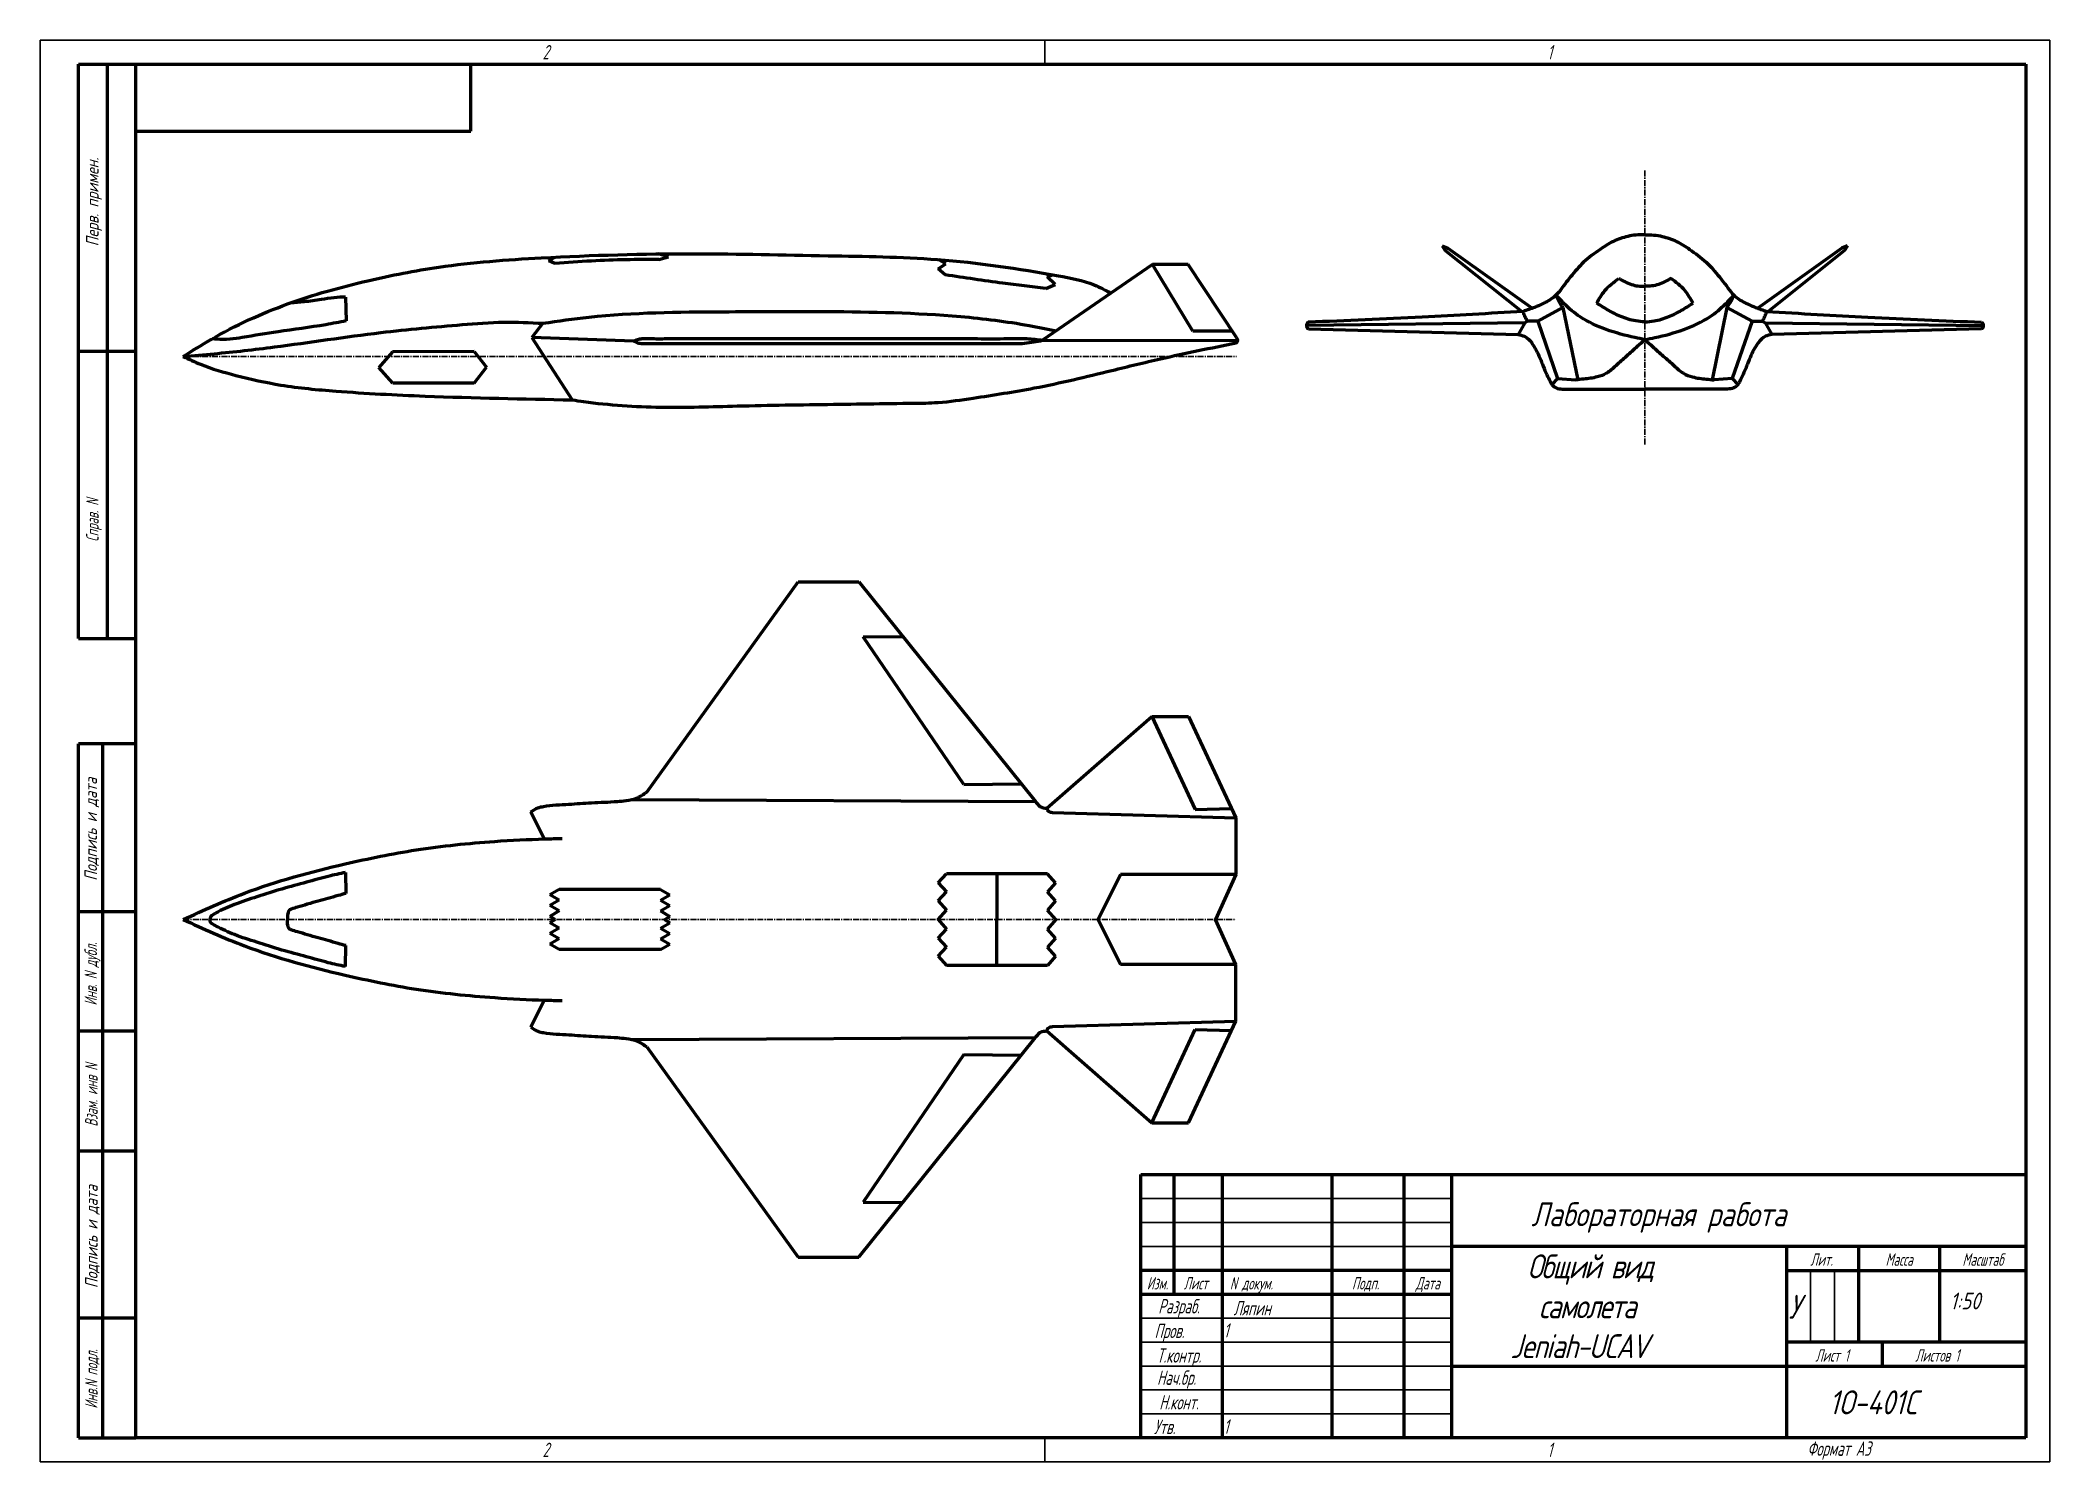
# Model space of a CAD drawing. Header units: millimetres. Extents: x -985956116104 to 1932156, y -552630487266 to 633586.
# Drawn here: x 5992.1 to 6412.1, y 38411 to 38708 of the extents above; entities that cross this region are included whole.
import ezdxf
from ezdxf.enums import TextEntityAlignment as Align

# ---------------------------------------------------------------- set-up
doc = ezdxf.new("R2010")
doc.units = ezdxf.units.MM
doc.linetypes.add('CENTER', pattern=[2, 1.25, -0.25, 0.25, -0.25])
for name, color, linetype, lineweight in [('_axes (Оси)', 6, 'CENTER', 30), ('_basic (Основной)', 4, 'Continuous', 60), ('_contour (Тонкий)', 7, 'Continuous', 30), ('_remote (Тонкий)', 9, 'Continuous', 30), ('_text (Надписи)', 2, 'Continuous', 30)]:
    doc.layers.add(name, color=color, linetype=linetype, lineweight=lineweight)
doc.styles.add('ESKD', font='eskd.shx', dxfattribs={"oblique": 15, "height": 5})

msp = doc.modelspace()

# ---------------------------------------------------------------- texts
at = {"layer": '_basic (Основной)', "color": 30, "transparency": 33554687, "style": 'ESKD', "oblique": 15}
msp.add_text('Лабораторная работа', height=5, dxfattribs=at).set_placement((6303.682, 38460.17))
at = {"layer": '_contour (Тонкий)', "color": 2, "transparency": 33554687, "insert": (6287.056, 38454.28), "char_height": 5, "attachment_point": 1, "style": 'ESKD'}
msp.add_mtext_dynamic_manual_height_columns('\\pi15.82436;{\\T0.9;Общий вид\\P\\pi18.22485;самолета \\P\\pi12.27308;Jeniah-UCAV}', width=70.09073, gutter_width=12.5, heights=[25.222], dxfattribs=at)
at = {"layer": '_text (Надписи)', "transparency": 33554687, "style": 'ESKD', "oblique": 15, "width": 0.8}
for s, height, p in [('2', 3, (6097.056, 38703.956)), ('1', 3, (6307.056, 38703.956)), ('N докум.', 2.6, (6240.689, 38446.943)), ('Ляпин', 3, (6241.456, 38441.559)), ('1', 3, (6239.426, 38436.902)), ('1', 3, (6239.426, 38416.834)), ('2', 3, (6097.056, 38411.956)), ('1', 3, (6307.056, 38411.956)), ('Формат А3', 3, (6361.368, 38412.199))]:
    msp.add_text(s, height=height, dxfattribs=at).set_placement(p)
at = {"layer": '_text (Надписи)', "transparency": 33554687, "style": 'ESKD', "oblique": 15}
for s, p in [('Перв. примен.', (6004.26, 38674.151)), ('Подпись и дата', (6003.93, 38543.104)), ('Подпись и дата', (6004.063, 38457.995))]:
    msp.add_text(s, height=2.6, rotation=90, dxfattribs=at).set_placement(p, align=Align.CENTER)
at = {"layer": '_text (Надписи)', "transparency": 33554687, "style": 'ESKD', "oblique": 15, "width": 0.8}
for s, p in [('Справ. N', (6004.257, 38607.647)), ('Инв. N дубл.', (6003.923, 38512.851)), ('Взам. инв N', (6004.049, 38487.534)), ('Инв.N подл.', (6004.041, 38428.252))]:
    msp.add_text(s, height=2.6, rotation=90, dxfattribs=at).set_placement(p, align=Align.CENTER)
for s, height, p in [('Лит.', 2.6, (6364.346, 38451.913)), ('Масса', 2.6, (6380.569, 38451.913)), ('Масштаб', 2.6, (6398.067, 38451.913)), ('Изм.', 2.6, (6225.556, 38446.956)), ('Лист', 2.6, (6233.556, 38446.956)), ('Подп.', 2.6, (6269.056, 38446.956)), ('Дата', 2.6, (6282.056, 38446.956)), ('Разраб.', 3, (6230.056, 38441.956)), ('Пров.', 3, (6228.056, 38436.814)), ('Т.контр.', 3, (6230.056, 38431.671)), ('Лист 1', 2.6, (6366.543, 38431.884)), ('Листов 1', 2.6, (6388.517, 38431.884)), ('Hач.бр.', 3, (6229.556, 38427.028)), ('H.конт.', 3, (6230.056, 38421.885)), ('Утв.', 3, (6227.056, 38416.742))]:
    msp.add_text(s, height=height, dxfattribs=at).set_placement(p, align=Align.CENTER)
at = {"layer": '_text (Надписи)', "transparency": 33554687, "attachment_point": 1, "style": 'ESKD'}
for s, heights, insert, char_height in [('У', [0], (6357.484, 38445.842), 5), ('1:50', [3.5], (6391.212, 38446.299), 3.5)]:
    msp.add_mtext_dynamic_manual_height_columns(s, width=10.69599, gutter_width=25, heights=heights, dxfattribs=dict(at, insert=insert, char_height=char_height))
at = {"layer": '_text (Надписи)', "transparency": 33554687, "insert": (6357.056, 38425.874), "char_height": 5, "width": 50.53786, "attachment_point": 1, "line_spacing_factor": 0.857143, "style": 'ESKD'}
msp.add_mtext('\\pi8.87226;1О-401С', dxfattribs=at)

# ---------------------------------------------------------------- linework, layer by layer
at = {"layer": '_axes (Оси)', "transparency": 33554687}
for p, q in [((6327.436, 38623.494), (6327.436, 38680.966)), ((6021.938, 38641.868), (6242.065, 38641.868)), ((6021.938, 38524.25), (6241.939, 38524.25))]:
    msp.add_line(p, q, dxfattribs=at)
at = {"layer": '_basic (Основной)', "transparency": 33554687}
for p, q in [((6000.056, 38702.956), (6012.056, 38702.956)), ((6000.056, 38582.956), (6000.056, 38702.956)), ((6006.056, 38702.956), (6006.056, 38582.956)), ((6012.056, 38415.956), (6012.056, 38702.956)), ((6012.056, 38702.956), (6407.056, 38702.956)), ((6082.056, 38688.956), (6082.056, 38702.956)), ((6407.056, 38702.956), (6407.056, 38415.956)), ((6012.056, 38688.956), (6082.056, 38688.956)), ((6098.333, 38661.852), (6099.607, 38662.633)), ((6099.646, 38661.334), (6098.333, 38661.852)), ((6123.396, 38662.711), (6121.23, 38663.305)), ((6121.34, 38662.124), (6123.396, 38662.711)), ((6179.748, 38660.19), (6181.318, 38661.258)), ((6181.318, 38661.258), (6179.773, 38662.129)), ((6224.52, 38661.118), (6201.568, 38645.274)), ((6231.983, 38661.118), (6224.52, 38661.118)), ((6232.953, 38647.139), (6224.52, 38661.118)), ((6242.065, 38645.831), (6231.983, 38661.118)), ((6285.086, 38665.026), (6285.714, 38664.034)), ((6285.086, 38665.026), (6286.266, 38664.493)), ((6285.714, 38664.034), (6301.71, 38651.295)), ((6286.266, 38664.493), (6303.871, 38651.954)), ((6368.606, 38664.493), (6351.001, 38651.954)), ((6369.159, 38664.034), (6353.162, 38651.295)), ((6369.786, 38665.026), (6368.606, 38664.493)), ((6369.786, 38665.026), (6369.159, 38664.034)), ((6181.215, 38658.92), (6179.748, 38660.19)), ((6202.247, 38656.092), (6204.197, 38656.889)), ((6202.516, 38658.527), (6203.658, 38658.967)), ((6204.197, 38656.889), (6202.516, 38658.527)), ((6055.856, 38654.294), (6056.007, 38649.323)), ((6097.12, 38648.82), (6094.774, 38645.854)), ((6302.319, 38648.883), (6256.721, 38648.368)), ((6302.319, 38648.883), (6300.93, 38646.438)), ((6302.868, 38649.285), (6302.319, 38648.883)), ((6305.037, 38649.285), (6302.868, 38649.285)), ((6305.037, 38649.285), (6310.293, 38652.142)), ((6305.037, 38649.285), (6309.179, 38637.303)), ((6310.293, 38652.142), (6313.398, 38637.033)), ((6344.579, 38652.142), (6341.474, 38637.033)), ((6349.835, 38649.285), (6344.579, 38652.142)), ((6349.835, 38649.285), (6345.693, 38637.303)), ((6349.835, 38649.285), (6352.004, 38649.285)), ((6352.004, 38649.285), (6352.553, 38648.883)), ((6352.553, 38648.883), (6398.152, 38648.368)), ((6352.553, 38648.883), (6353.942, 38646.438)), ((6094.774, 38645.854), (6103.267, 38632.818)), ((6116.131, 38645.099), (6094.774, 38645.854)), ((6201.568, 38645.274), (6242.329, 38645.232)), ((6241.202, 38647.139), (6232.953, 38647.139)), ((6241.202, 38647.139), (6241.202, 38647.139)), ((6257.128, 38647.665), (6300.93, 38646.438)), ((6397.744, 38647.665), (6353.942, 38646.438)), ((6000.056, 38642.956), (6012.056, 38642.956)), ((6065.7, 38642.823), (6062.859, 38639.561)), ((6082.722, 38642.949), (6065.7, 38642.823)), ((6082.722, 38642.949), (6085.339, 38639.644)), ((6065.724, 38636.32), (6062.859, 38639.561)), ((6082.746, 38636.32), (6065.724, 38636.32)), ((6082.746, 38636.32), (6085.339, 38639.644)), ((6309.179, 38637.303), (6308.014, 38636.015)), ((6309.179, 38637.303), (6312.988, 38636.997)), ((6345.693, 38637.303), (6341.884, 38636.997)), ((6345.693, 38637.303), (6346.858, 38636.015)), ((6310.152, 38635.074), (6327.436, 38635.074)), ((6344.721, 38635.074), (6327.436, 38635.074)), ((6118.814, 38550.882), (6150.482, 38594.813)), ((6150.482, 38594.813), (6163.123, 38594.813)), ((6163.123, 38594.813), (6200.048, 38548.916)), ((6000.056, 38582.956), (6012.056, 38582.956)), ((6164.069, 38583.284), (6172.313, 38583.389)), ((6185.119, 38552.477), (6164.069, 38583.284)), ((6202.425, 38547.531), (6224.371, 38566.697)), ((6224.371, 38566.697), (6232.08, 38566.697)), ((6224.371, 38566.697), (6233.454, 38547.255)), ((6232.08, 38566.697), (6241.939, 38545.474)), ((6012.056, 38560.956), (6000.056, 38560.956)), ((6000.056, 38415.956), (6000.056, 38560.956)), ((6005.056, 38560.956), (6005.056, 38415.956)), ((6185.119, 38552.477), (6197.078, 38552.608)), ((6115.712, 38549.311), (6200.048, 38548.916)), ((6094.609, 38546.714), (6097.383, 38541.087)), ((6203.614, 38546.613), (6241.939, 38545.474)), ((6233.454, 38547.255), (6241.04, 38547.409)), ((6241.939, 38545.474), (6241.939, 38533.677)), ((6055.833, 38534.084), (6055.945, 38529.696)), ((6179.732, 38531.927), (6181.465, 38533.825)), ((6179.732, 38531.927), (6181.465, 38530.03)), ((6202.552, 38533.825), (6181.465, 38533.825)), ((6192.009, 38533.825), (6192.009, 38524.25)), ((6204.285, 38531.927), (6202.552, 38533.825)), ((6204.285, 38531.927), (6202.552, 38530.03)), ((6217.843, 38533.677), (6213.134, 38524.25)), ((6241.939, 38533.677), (6217.843, 38533.677)), ((6241.939, 38533.677), (6237.687, 38524.25)), ((6100.514, 38530.542), (6098.553, 38529.416)), ((6100.514, 38528.289), (6098.553, 38529.416)), ((6100.514, 38528.289), (6098.553, 38527.162)), ((6100.514, 38526.036), (6098.553, 38527.162)), ((6121.709, 38530.542), (6100.514, 38530.542)), ((6121.709, 38530.542), (6123.67, 38529.416)), ((6121.709, 38528.289), (6123.67, 38529.416)), ((6121.709, 38528.289), (6123.67, 38527.162)), ((6121.709, 38526.036), (6123.67, 38527.162)), ((6179.732, 38528.132), (6181.465, 38530.03)), ((6179.732, 38528.132), (6181.465, 38526.235)), ((6204.285, 38528.132), (6202.552, 38530.03)), ((6204.285, 38528.132), (6202.552, 38526.235)), ((6000.056, 38525.956), (6012.056, 38525.956)), ((6100.514, 38526.036), (6098.553, 38524.909)), ((6099.7, 38524.25), (6098.553, 38524.909)), ((6099.7, 38524.25), (6098.553, 38523.591)), ((6100.514, 38522.464), (6098.553, 38523.591)), ((6100.514, 38522.464), (6098.553, 38521.338)), ((6121.709, 38526.036), (6123.67, 38524.909)), ((6121.709, 38522.464), (6123.67, 38523.591)), ((6121.709, 38522.464), (6123.67, 38521.338)), ((6122.523, 38524.25), (6123.67, 38524.909)), ((6122.523, 38524.25), (6123.67, 38523.591)), ((6179.73, 38524.25), (6181.465, 38526.235)), ((6179.73, 38524.25), (6181.465, 38522.265)), ((6192.009, 38514.675), (6192.009, 38524.25)), ((6204.287, 38524.25), (6202.552, 38526.235)), ((6204.287, 38524.25), (6202.552, 38522.265)), ((6217.843, 38514.823), (6213.134, 38524.25)), ((6241.939, 38514.823), (6237.687, 38524.25)), ((6055.833, 38514.416), (6055.945, 38518.804)), ((6100.514, 38520.211), (6098.553, 38521.338)), ((6100.514, 38520.211), (6098.553, 38519.084)), ((6100.514, 38517.958), (6098.553, 38519.084)), ((6121.709, 38520.211), (6123.67, 38521.338)), ((6121.709, 38520.211), (6123.67, 38519.084)), ((6121.709, 38517.958), (6123.67, 38519.084)), ((6179.732, 38520.367), (6181.465, 38522.265)), ((6179.732, 38520.367), (6181.465, 38518.47)), ((6179.732, 38516.573), (6181.465, 38518.47)), ((6204.285, 38520.367), (6202.552, 38522.265)), ((6204.285, 38520.367), (6202.552, 38518.47)), ((6204.285, 38516.573), (6202.552, 38518.47)), ((6121.709, 38517.958), (6100.514, 38517.958)), ((6179.732, 38516.573), (6181.465, 38514.675)), ((6202.552, 38514.675), (6181.465, 38514.675)), ((6204.285, 38516.573), (6202.552, 38514.675)), ((6241.939, 38514.823), (6217.843, 38514.823)), ((6241.939, 38503.026), (6241.939, 38514.823)), ((6094.609, 38501.786), (6097.383, 38507.413)), ((6203.614, 38501.887), (6241.939, 38503.026)), ((6232.08, 38481.803), (6241.939, 38503.026)), ((6012.056, 38500.956), (6000.056, 38500.956)), ((6115.712, 38499.189), (6200.048, 38499.584)), ((6118.814, 38497.618), (6150.482, 38453.687)), ((6163.123, 38453.687), (6200.048, 38499.584)), ((6202.425, 38500.969), (6224.371, 38481.803)), ((6224.371, 38481.803), (6233.454, 38501.245)), ((6233.454, 38501.245), (6241.04, 38501.09)), ((6185.119, 38496.023), (6164.069, 38465.216)), ((6185.119, 38496.023), (6197.078, 38495.891)), ((6224.371, 38481.803), (6232.08, 38481.803)), ((6000.056, 38475.956), (6012.056, 38475.956)), ((6287.056, 38415.956), (6287.056, 38470.956)), ((6164.069, 38465.216), (6172.313, 38465.111)), ((6150.482, 38453.687), (6163.123, 38453.687)), ((6012.056, 38440.956), (6000.056, 38440.956)), ((6000.056, 38415.956), (6012.056, 38415.956)), ((6407.056, 38415.956), (6012.056, 38415.956))]:
    msp.add_line(p, q, dxfattribs=at)
at = {"layer": '_basic (Основной)', "linetype": 'Continuous', "transparency": 33554687}
for p, q in [((6222.056, 38470.956), (6407.056, 38470.956)), ((6222.056, 38415.956), (6222.056, 38470.956)), ((6229.056, 38445.956), (6229.056, 38470.956)), ((6239.056, 38470.956), (6239.056, 38415.956)), ((6262.056, 38415.956), (6262.056, 38470.956)), ((6277.056, 38470.956), (6277.056, 38415.956)), ((6407.056, 38455.956), (6287.056, 38455.956)), ((6357.056, 38455.956), (6357.056, 38415.956)), ((6372.056, 38455.956), (6372.056, 38435.956)), ((6389.056, 38435.956), (6389.056, 38455.956)), ((6287.056, 38450.956), (6222.056, 38450.956)), ((6357.056, 38450.956), (6407.056, 38450.956)), ((6222.056, 38445.956), (6287.056, 38445.956)), ((6407.056, 38435.956), (6357.056, 38435.956)), ((6377.056, 38430.956), (6377.056, 38435.956)), ((6287.056, 38430.956), (6407.056, 38430.956))]:
    msp.add_line(p, q, dxfattribs=at)
at = {"layer": '_basic (Основной)', "transparency": 33554687}
for points, start_tangent, end_tangent in [([(6327.436, 38667.289), (6325.569, 38667.245), (6323.839, 38666.961), (6320.838, 38665.922), (6318.095, 38664.263), (6314.623, 38661.573), (6311.871, 38658.493), (6310.735, 38657.057), (6309.429, 38655.307), (6308.326, 38654.233), (6306.018, 38652.879), (6304.352, 38652.139), (6301.987, 38651.312)], (-1.0021435, 0.0073917), (-0.9522458, -0.3100901)), ([(6327.436, 38667.289), (6329.303, 38667.245), (6331.033, 38666.961), (6334.034, 38665.922), (6336.777, 38664.263), (6340.25, 38661.573), (6343.002, 38658.493), (6344.137, 38657.057), (6345.443, 38655.307), (6346.546, 38654.233), (6348.854, 38652.879), (6350.52, 38652.139), (6352.885, 38651.312)], (1.0021435, 0.0073917), (0.9522458, -0.3100901)), ([(6021.938, 38641.868), (6027.783, 38645.451), (6043.761, 38652.85), (6060.526, 38657.693), (6075.344, 38660.539), (6096.777, 38662.486), (6128.749, 38663.348), (6156.708, 38662.938), (6179.602, 38662.142), (6204.86, 38658.754), (6212.343, 38656.845), (6215.967, 38655.054)], (0.8461061, 0.5332945), (0.8839179, -0.4762362)), ([(6121.34, 38662.124), (6114.498, 38662.09), (6107.244, 38661.815), (6099.646, 38661.334)], (-1.0000888, 0.001881), (-0.9977019, -0.0677853)), ([(6202.247, 38656.092), (6193.257, 38657.201), (6181.215, 38658.92)], (-0.9930117, 0.1184132), (-0.9892433, 0.1467363)), ([(6317.384, 38653.032), (6319.062, 38655.63), (6321.955, 38658.187)], (0.4963609, 0.8797113), (0.8068997, 0.6126641)), ([(6321.955, 38658.187), (6323.232, 38657.514), (6324.628, 38656.926), (6325.984, 38656.622), (6327.436, 38656.582)], (0.8786215, -0.4775142), (1.0029619, 0.014065)), ([(6332.917, 38658.187), (6331.64, 38657.514), (6330.244, 38656.926), (6328.888, 38656.622), (6327.436, 38656.582)], (-0.8786215, -0.4775142), (-1.0029619, 0.014065)), ([(6337.488, 38653.032), (6335.811, 38655.63), (6332.917, 38658.187)], (-0.4963609, 0.8797113), (-0.8068997, 0.6126641)), ([(6055.856, 38654.294), (6053.441, 38654.149), (6050.827, 38653.771), (6047.205, 38653.299), (6044.326, 38653.053)], (-1.0003908, -0.0387274), (-0.9971921, -0.0773678)), ([(6327.436, 38645.405), (6325.359, 38645.827), (6319.327, 38647.516), (6313.871, 38650.165), (6310.567, 38652.891), (6308.847, 38654.687)], (-0.9811495, 0.1936542), (-0.6810776, 0.7318614)), ([(6310.293, 38652.142), (6309.648, 38653.061), (6308.847, 38654.687)], (-0.5994561, 0.803753), (-0.4014238, 0.9210707)), ([(6327.436, 38649.093), (6325.52, 38649.302), (6322.417, 38650.224), (6319.77, 38651.545), (6317.384, 38653.032)], (-0.9983691, 0.0806969), (-0.8402419, 0.5431496)), ([(6327.436, 38645.405), (6329.514, 38645.827), (6335.545, 38647.516), (6341.001, 38650.165), (6344.305, 38652.891), (6346.026, 38654.687)], (0.9811495, 0.1936542), (0.6810776, 0.7318614)), ([(6327.436, 38649.093), (6329.352, 38649.302), (6332.456, 38650.224), (6335.102, 38651.545), (6337.488, 38653.032)], (0.9983691, 0.0806969), (0.8402419, 0.5431496)), ([(6344.579, 38652.142), (6345.224, 38653.061), (6346.026, 38654.687)], (0.5994561, 0.803753), (0.4014238, 0.9210707)), ([(6021.938, 38641.868), (6028.395, 38642.456), (6040.991, 38643.864), (6063.245, 38646.88), (6080.277, 38648.532), (6088.929, 38649.055), (6097.12, 38648.82)], (0.9960996, 0.0883242), (0.9998723, -0.0501644)), ([(6056.007, 38649.323), (6051.748, 38648.515), (6041.764, 38647.036), (6034.3, 38645.84), (6029.032, 38645.463), (6028.041, 38645.599)], (-0.9810139, -0.1938057), (-0.9898642, 0.1526987)), ([(6097.12, 38648.82), (6106.776, 38650.104), (6134.672, 38651.234), (6156.491, 38651.272), (6184.431, 38650.229), (6198.756, 38648.346), (6204.395, 38647.225)], (0.9901601, 0.1435191), (0.979425, -0.2023819)), ([(6257.069, 38649.045), (6256.815, 38648.79), (6256.734, 38648.166), (6256.827, 38647.852), (6257.128, 38647.665)], (-0.803112, -0.6564292), (0.9913701, -0.4165556)), ([(6301.987, 38651.312), (6280.874, 38650.071), (6257.069, 38649.045)], (-0.9980906, -0.0623377), (-0.9992825, -0.0389395)), ([(6302.868, 38649.285), (6302.505, 38649.958), (6302.221, 38650.606), (6301.987, 38651.312)], (-0.4894399, 0.8723583), (-0.2966459, 0.9556455)), ([(6352.004, 38649.285), (6352.367, 38649.958), (6352.651, 38650.606), (6352.885, 38651.312)], (0.4894399, 0.8723583), (0.2966459, 0.9556455)), ([(6352.885, 38651.312), (6373.998, 38650.071), (6397.803, 38649.045)], (0.9980906, -0.0623377), (0.9992825, -0.0389395)), ([(6397.803, 38649.045), (6398.057, 38648.79), (6398.138, 38648.166), (6398.045, 38647.852), (6397.744, 38647.665)], (0.803112, -0.6564292), (-0.9913701, -0.4165556)), ([(6116.131, 38645.099), (6117.137, 38645.517), (6118.121, 38645.628), (6119.932, 38645.609), (6123.409, 38645.609), (6126.653, 38645.609), (6130.587, 38645.609), (6134.136, 38645.609), (6137.32, 38645.609), (6143.234, 38645.609), (6146.235, 38645.609), (6148.687, 38645.609), (6150.155, 38645.609), (6152.296, 38645.609), (6154.4, 38645.609), (6157.108, 38645.609), (6160.334, 38645.609), (6163.041, 38645.609), (6167.269, 38645.609), (6171.262, 38645.609), (6176.43, 38645.609), (6181.692, 38645.609), (6187.188, 38645.609), (6193.437, 38645.609), (6198.229, 38645.609), (6201.568, 38645.274)], (0.9042377, 0.4526028), (0.9938883, -0.1220296)), ([(6116.131, 38645.099), (6117.137, 38644.68), (6118.121, 38644.569), (6119.932, 38644.587), (6123.409, 38644.587), (6126.653, 38644.586), (6130.587, 38644.586), (6134.136, 38644.585), (6137.32, 38644.585), (6143.234, 38644.584), (6146.235, 38644.583), (6148.687, 38644.583), (6150.155, 38644.583), (6152.296, 38644.582), (6154.4, 38644.582), (6157.108, 38644.582), (6160.334, 38644.581), (6163.041, 38644.581), (6167.269, 38644.58), (6171.262, 38644.58), (6176.43, 38644.579), (6181.692, 38644.578), (6187.188, 38644.578), (6193.437, 38644.577), (6197.801, 38644.667), (6201.568, 38645.274)], (0.9041731, -0.4527318), (0.9841524, 0.1923907)), ([(6177.164, 38632.157), (6179.7, 38632.274), (6187.02, 38633.185), (6199.817, 38635.295), (6216.055, 38638.967), (6226.196, 38641.392), (6241.982, 38644.724)], (0.9997566, 0.0361934), (0.9802736, 0.1985938)), ([(6241.982, 38644.724), (6242.226, 38644.906), (6242.324, 38645.314), (6242.065, 38645.831)], (0.8947789, 0.5129276), (-0.6069744, 0.8368719)), ([(6300.93, 38646.438), (6302.236, 38646.099), (6303.78, 38644.701), (6305.471, 38641.601), (6306.925, 38638.081), (6307.608, 38636.701), (6307.972, 38636.077), (6308.379, 38635.612), (6308.887, 38635.321), (6310.152, 38635.074)], (1.0055226, -0.171573), (1.0058013, -0.1040816)), ([(6327.436, 38645.405), (6325.82, 38643.946), (6323.591, 38641.949), (6321.325, 38639.953), (6319.404, 38638.379), (6317.483, 38637.611), (6314.64, 38637.15), (6312.988, 38636.997)], (-0.7425068, -0.6695454), (-0.9960719, -0.0881669)), ([(6327.436, 38645.405), (6329.053, 38643.946), (6331.281, 38641.949), (6333.548, 38639.953), (6335.469, 38638.379), (6337.39, 38637.611), (6340.232, 38637.15), (6341.884, 38636.997)], (0.7425068, -0.6695454), (0.9960719, -0.0881669)), ([(6353.942, 38646.438), (6352.636, 38646.099), (6351.092, 38644.701), (6349.402, 38641.601), (6347.947, 38638.081), (6347.264, 38636.701), (6346.901, 38636.077), (6346.494, 38635.612), (6345.985, 38635.321), (6344.721, 38635.074)], (-1.0055226, -0.171573), (-1.0058013, -0.1040816)), ([(6021.938, 38641.868), (6025.586, 38640.242), (6032.96, 38637.937), (6042.353, 38635.919), (6053.887, 38634.643), (6072.52, 38633.61), (6103.267, 38632.818)], (0.9066599, -0.4242424), (1.0000004, -0.0191373)), ([(6103.267, 38632.818), (6105.606, 38632.469), (6113.712, 38631.64), (6121.715, 38631.304), (6137.726, 38631.537), (6157.835, 38631.898), (6177.164, 38632.157)], (0.9884103, -0.1520575), (0.99994, 0.0131575)), ([(6094.609, 38546.714), (6096.092, 38547.587), (6097.239, 38547.879), (6102.563, 38548.338), (6107.278, 38548.651), (6112.681, 38548.922), (6114.496, 38549.109), (6116.874, 38549.672), (6118.814, 38550.882)], (0.8300891, 0.5813753), (0.8177373, 0.5978343)), ([(6200.048, 38548.916), (6200.535, 38548.327), (6201.156, 38547.76), (6202.425, 38547.531)], (0.6235081, -0.7706881), (1.0538653, -0.0275566)), ([(6202.425, 38547.531), (6202.724, 38546.915), (6203.614, 38546.613)], (0.3281664, -1.0219418), (1.0947935, -0.154004)), ([(6021.938, 38524.25), (6034.748, 38529.745), (6055.768, 38535.859), (6070.613, 38538.79), (6087.04, 38540.566), (6097.534, 38541.092), (6101.152, 38541.19)], (0.9113658, 0.414384), (0.9997094, 0.0251551)), ([(6055.833, 38534.084), (6052.264, 38533.269), (6047.727, 38532.046), (6042.577, 38530.619), (6037.326, 38528.989), (6032.686, 38527.409), (6028.812, 38525.626), (6027.956, 38525.11), (6027.68, 38524.834), (6027.504, 38524.25)], (-0.9771144, -0.2137976), (-0.1635821, -1.0277876)), ([(6055.945, 38529.696), (6054.313, 38529.253), (6052.177, 38528.649), (6050.162, 38528.105), (6047.885, 38527.441), (6045.829, 38526.817), (6044.52, 38526.434), (6044.177, 38526.253), (6043.915, 38525.83), (6043.734, 38525.024), (6043.734, 38524.25)], (-0.96602, -0.2586135), (0.0400783, -1.0045665)), ([(6021.938, 38524.25), (6034.748, 38518.755), (6055.768, 38512.641), (6070.613, 38509.71), (6087.04, 38507.934), (6097.534, 38507.408), (6101.152, 38507.309)], (0.9113658, -0.414384), (0.9997094, -0.0251551)), ([(6055.833, 38514.416), (6052.264, 38515.231), (6047.727, 38516.454), (6042.577, 38517.881), (6037.326, 38519.511), (6032.686, 38521.09), (6028.812, 38522.874), (6027.956, 38523.39), (6027.68, 38523.666), (6027.504, 38524.25)], (-0.9771144, 0.2137976), (-0.1635821, 1.0277876)), ([(6055.945, 38518.804), (6054.313, 38519.247), (6052.177, 38519.851), (6050.162, 38520.395), (6047.885, 38521.059), (6045.829, 38521.683), (6044.52, 38522.066), (6044.177, 38522.247), (6043.915, 38522.67), (6043.734, 38523.475), (6043.734, 38524.25)], (-0.96602, 0.2586135), (0.0400783, 1.0045665)), ([(6094.609, 38501.786), (6096.092, 38500.913), (6097.239, 38500.621), (6102.563, 38500.162), (6107.278, 38499.849), (6112.681, 38499.578), (6114.496, 38499.39), (6116.874, 38498.828), (6118.814, 38497.618)], (0.8300891, -0.5813753), (0.8177373, -0.5978343)), ([(6202.425, 38500.969), (6202.724, 38501.585), (6203.614, 38501.887)], (0.3281664, 1.0219418), (1.0947935, 0.154004)), ([(6200.048, 38499.584), (6200.535, 38500.173), (6201.156, 38500.74), (6202.425, 38500.969)], (0.6235081, 0.7706881), (1.0538653, 0.0275566))]:
    msp.add_spline(points, degree=3, dxfattribs=dict(at, start_tangent=start_tangent, end_tangent=end_tangent))
at = {"layer": '_contour (Тонкий)', "transparency": 33554687}
for p, q in [((5992.056, 38410.956), (5992.056, 38707.956)), ((5992.056, 38707.956), (6412.056, 38707.956)), ((6202.056, 38702.956), (6202.056, 38707.956)), ((6412.056, 38707.956), (6412.056, 38410.956)), ((6202.056, 38410.956), (6202.056, 38415.956)), ((6412.056, 38410.956), (5992.056, 38410.956))]:
    msp.add_line(p, q, dxfattribs=at)
at = {"layer": '_remote (Тонкий)', "linetype": 'Continuous', "transparency": 33554687}
for p, q in [((6222.056, 38465.956), (6287.056, 38465.956)), ((6287.056, 38460.956), (6222.056, 38460.956)), ((6222.056, 38455.956), (6287.056, 38455.956)), ((6287.056, 38440.956), (6222.056, 38440.956)), ((6222.056, 38435.956), (6287.056, 38435.956)), ((6287.056, 38430.956), (6222.056, 38430.956)), ((6222.056, 38425.956), (6287.056, 38425.956)), ((6287.056, 38420.956), (6222.056, 38420.956))]:
    msp.add_line(p, q, dxfattribs=at)
at = {"layer": '_remote (Тонкий)', "transparency": 33554687}
for p, q in [((6362.056, 38435.956), (6362.056, 38450.956)), ((6367.056, 38450.956), (6367.056, 38435.956))]:
    msp.add_line(p, q, dxfattribs=at)

msp.set_redraw_order([(e.dxf.handle, doc.entitydb.next_handle()) for e in msp.query("TEXT MTEXT ATTDEF DIMENSION ARC_DIMENSION")])  # texts and dimensions are drawn at this point

doc.saveas('drawing.dxf')
